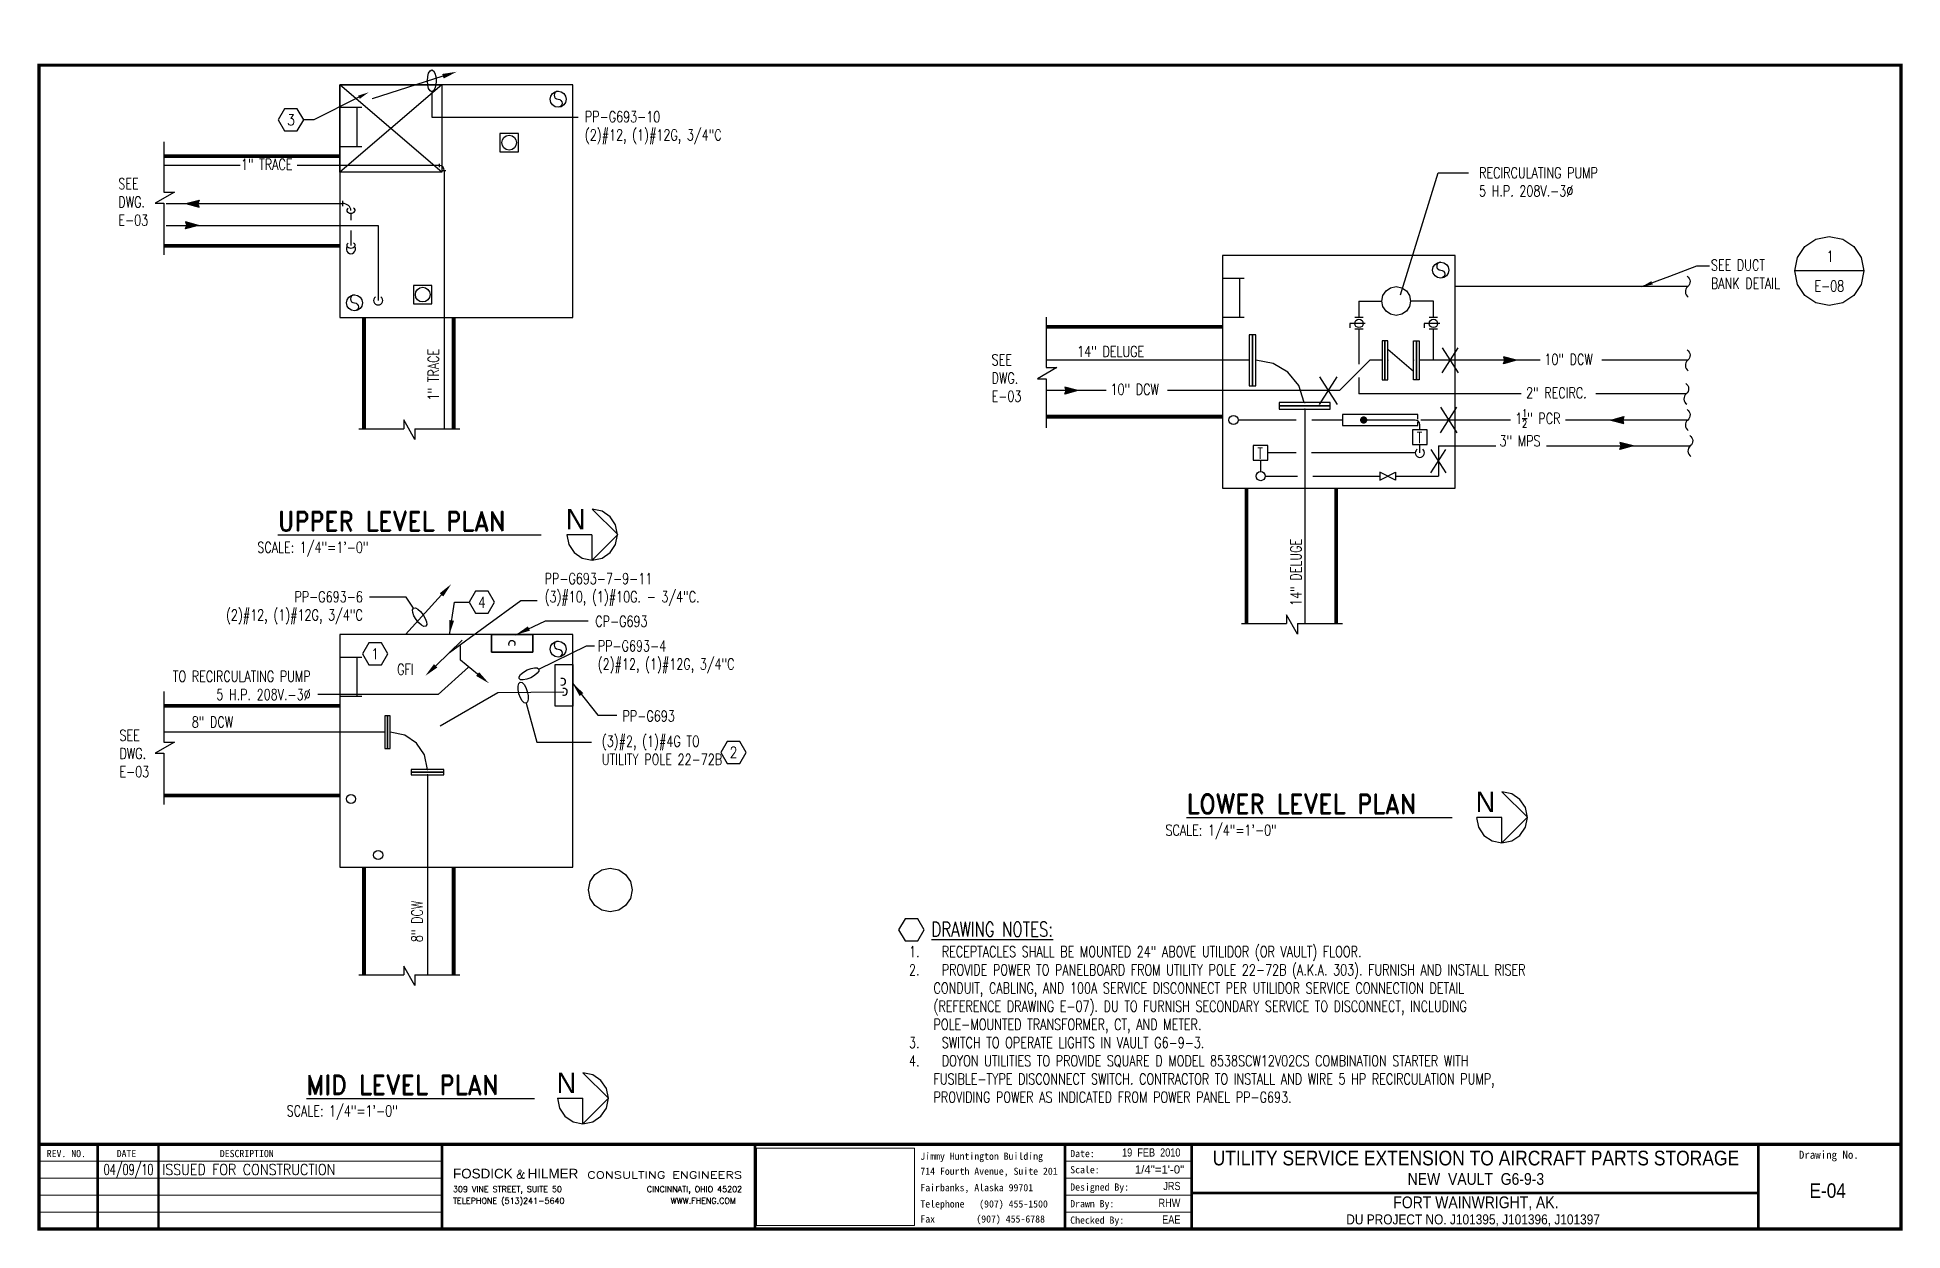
# Paper-space layout 'E-04' of a CAD drawing. Header units: inches. Extents: x 0.9 to 16.9, y 0.2 to 10.5.
# The model-space entities are those that its viewports show. They can reach past a viewport. Long polylines and large blocks are cut down to what shows.
import ezdxf
from ezdxf import colors
from ezdxf.entities.mleader import LeaderData, LeaderLine
from ezdxf.enums import TextEntityAlignment as Align
from ezdxf.math import Vec2, Vec3

# ---------------------------------------------------------------- set-up
doc = ezdxf.new("R2010")
doc.units = ezdxf.units.IN
doc.header["$LTSCALE"] = 48
doc.header["$MEASUREMENT"] = 0
doc.linetypes.add('DOY01.233700-H6-3-3 Vlt (After 95% submttl)$0$HWSS', pattern=[0.515625, 0.28125, -0.046875, 0.046875, -0.046875, 0.046875, -0.046875])
doc.layers.get('Defpoints').update_dxf_attribs({"color": 251})
for name, color, linetype in [('doy-tblock', 101, 'Continuous'), ('DOY01.233700-E-H6-3-3 Vlt (After 95% submttl)$0$E-LIGHTS AND POWER', 91, 'Continuous'), ('DOY01.233700-E-H6-3-3 Vlt (After 95% submttl)$0$E-LITE-IDEN', 41, 'Continuous'), ('DOY01.233700-E-H6-3-3 Vlt (After 95% submttl)$0$E-LITE-WIRE', 40, 'Continuous'), ('DOY01.233700-E-H6-3-3 Vlt (After 95% submttl)$0$E-POWER-IDEN', 71, 'Continuous'), ('DOY01.233700-E-H6-3-3 Vlt (After 95% submttl)$0$E-POWR-IDEN', 71, 'Continuous'), ('DOY01.233700-E-H6-3-3 Vlt (After 95% submttl)$0$E-POWR-PANL', 140, 'Continuous'), ('DOY01.233700-E-H6-3-3 Vlt (After 95% submttl)$0$E-POWR-WIRE', 80, 'Continuous'), ('DOY01.233700-E-H6-3-3 Vlt (After 95% submttl)$0$GENERAL NOTES', 41, 'Continuous'), ('DOY01.233700-H6-3-3 Vlt (After 95% submttl)$0$E-POWR', 253, 'Continuous'), ('DOY01.233700-H6-3-3 Vlt (After 95% submttl)$0$EXST-BLDG', 253, 'Continuous'), ('DOY01.233700-H6-3-3 Vlt (After 95% submttl)$0$EXST-PIPE', 253, 'Continuous'), ('DOY01.233700-H6-3-3 Vlt (After 95% submttl)$0$EXST-UTLD', 253, 'Continuous'), ('DOY01.233700-H6-3-3 Vlt (After 95% submttl)$0$MU-DCW-PIPE', 253, 'Continuous'), ('DOY01.233700-H6-3-3 Vlt (After 95% submttl)$0$MU-DELGE-PIPE', 253, 'Continuous'), ('DOY01.233700-H6-3-3 Vlt (After 95% submttl)$0$MU-DELGE-TEXT', 253, 'Continuous'), ('DOY01.233700-H6-3-3 Vlt (After 95% submttl)$0$MU-DELGE-VALV', 253, 'Continuous'), ('DOY01.233700-H6-3-3 Vlt (After 95% submttl)$0$MU-NEW-TEXT-DUCT BANK', 151, 'Continuous'), ('DOY01.233700-H6-3-3 Vlt (After 95% submttl)$0$MU-PCR-PIPE', 253, 'Continuous'), ('DOY01.233700-H6-3-3 Vlt (After 95% submttl)$0$MU-PCR-VALV', 253, 'Continuous'), ('DOY01.233700-H6-3-3 Vlt (After 95% submttl)$0$MU-STEM-PIPE', 253, 'Continuous'), ('DOY01.233700-H6-3-3 Vlt (After 95% submttl)$0$MU-STEM-VALV', 253, 'Continuous'), ('DOY01.233700-H6-3-3 Vlt (After 95% submttl)$0$MU-TRACE-PIPE', 253, 'DOY01.233700-H6-3-3 Vlt (After 95% submttl)$0$HWSS'), ('DOY01.233700-H6-3-3 Vlt (After 95% submttl)$0$MU-TRACE-VALV', 253, 'Continuous'), ('DOY01.233700-H6-3-3 Vlt (After 95% submttl)$0$new-vault', 253, 'Continuous'), ('DOY01.233700-H6-3-3 Vlt (After 95% submttl)$0$TITLES', 111, 'Continuous')]:
    doc.layers.add(name, color=color, linetype=linetype)
for name, color, linetype, lineweight in [('DOY01.233700-E-H6-3-3 Vlt (After 95% submttl)$0$E-LITE', 50, 'Continuous', 50), ('Doyon 11x17 TB$0$FH LOGO', 101, 'Continuous', 13), ('Doyon 11x17 TB$0$PS_BORDER', 101, 'Continuous', 13), ('FH-TBINFO', 51, 'Continuous', 13)]:
    doc.layers.add(name, color=color, linetype=linetype, lineweight=lineweight)
doc.layers.get('Defpoints').freeze()
doc.styles.add('DOY01.233700-E-H6-3-3 Vlt (After 95% submttl)$0$Note', font='romans.shx', dxfattribs={"width": 0.85})
doc.styles.add('DOY01.233700-E-H6-3-3 Vlt (After 95% submttl)$0$RomanS', font='romans.shx', dxfattribs={"width": 0.75})
doc.styles.add('DOY01.233700-H6-3-3 Vlt (After 95% submttl)$0$AU145S00', font='19', dxfattribs={"height": 12})
doc.styles.add('DOY01.233700-H6-3-3 Vlt (After 95% submttl)$0$ROMAND', font='romand.shx', dxfattribs={"width": 0.9})
doc.styles.add('DOY01.233700-H6-3-3 Vlt (After 95% submttl)$0$RomanS', font='romans.shx', dxfattribs={"width": 0.75})
doc.styles.add('Doyon 11x17 TB$0$DU', font='MSMINCHO.TTF', dxfattribs={"height": 0.28125})
doc.styles.add('Doyon 11x17 TB$0$FH', font='', dxfattribs={"width": 0.85})
doc.styles.add('Doyon 11x17 TB$0$FH_LOGO_ROMAND', font='ROMAND.SHX')
doc.styles.add('Doyon 11x17 TB$0$FH_LOGO_ROMANS', font='ROMANS.SHX', dxfattribs={"width": 0.85})
doc.styles.add('Doyon 11x17 TB$0$FH_LOGO_ROMANT', font='ROMANT')
doc.styles.add('PRB1', font='ARIAL.TTF')
doc.styles.add('PRT1', font='ARIAL.TTF')
doc.styles.add('RomanS', font='romans.shx', dxfattribs={"width": 0.85})
doc.styles.get("Standard").update_dxf_attribs({"font": 'romans.shx', "width": 0.85})
doc.styles.get('Doyon 11x17 TB$0$FH').set_extended_font_data('CG Omega')
doc.dimstyles.new('DOY01.233700-E-H6-3-3 Vlt (After 95% submttl)$0$FH_Arrow_Leader', dxfattribs={"dimscale": 96, "dimtxt": 0.09375, "dimasz": 0.125, "dimexe": 0.0625, "dimexo": 0.0625, "dimgap": 0.09, "dimtad": 0, "dimtih": 1, "dimtoh": 1, "dimdec": 4, "dimzin": 0, "dimdsep": 46, "dimlunit": 4, "dimtxsty": 'DOY01.233700-E-H6-3-3 Vlt (After 95% submttl)$0$RomanS', "dimcen": 0.09, "dimadec": 0, "dimazin": 0, "dimtfac": 1, "dimtdec": 4, "dimtofl": 0, "dimtmove": 0, "dimatfit": 3, "dimfxl": 1, "dimtolj": 1, "dimtzin": 0, "dimarcsym": 0})
doc.dimstyles.new('DOY01.233700-E-H6-3-3 Vlt (After 95% submttl)$0$FH_Ellipse_Leader', dxfattribs={"dimscale": 96, "dimtxt": 0.09375, "dimasz": 0.06, "dimexe": 0.1875, "dimexo": 0.0625, "dimgap": 0.0625, "dimtad": 1, "dimtoh": 1, "dimdec": 4, "dimlfac": 96, "dimrnd": 0.03125, "dimzin": 0, "dimdsep": 46, "dimlunit": 4, "dimtxsty": 'DOY01.233700-E-H6-3-3 Vlt (After 95% submttl)$0$RomanS', "dimcen": 0.09375, "dimclrd": 256, "dimclre": 256, "dimclrt": 256, "dimadec": 0, "dimazin": 0, "dimtfac": 1, "dimtdec": 4, "dimtofl": 0, "dimtmove": 0, "dimatfit": 3, "dimldrblk": 'DOY01.233700-E-H6-3-3 Vlt (After 95% submttl)$0$ELL', "dimfxl": 0.1875, "dimtolj": 1, "dimtzin": 0, "dimarcsym": 0})
doc.dimstyles.new('DOY01.233700-E-H6-3-3 Vlt (After 95% submttl)$0$Standard', dxfattribs={"dimtxt": 0.09375, "dimasz": 0.09375, "dimexe": 0.0625, "dimexo": 0.0625, "dimgap": 0.03125, "dimtad": 1, "dimdec": 8, "dimzin": 0, "dimdsep": 46, "dimlunit": 4, "dimtxsty": 'DOY01.233700-E-H6-3-3 Vlt (After 95% submttl)$0$RomanS', "dimcen": 0.09, "dimclrd": 254, "dimclre": 254, "dimclrt": 256, "dimadec": 0, "dimazin": 0, "dimtfac": 1, "dimtdec": 8, "dimtofl": 0, "dimtmove": 0, "dimatfit": 3, "dimfxl": 1, "dimtolj": 1, "dimtzin": 0, "dimlwd": -1, "dimlwe": -1, "dimarcsym": 0})
doc.dimstyles.new('DOY01.233700-H6-3-3 Vlt (After 95% submttl)$0$Standard', dxfattribs={"dimtxt": 0.09375, "dimasz": 0.09375, "dimexe": 0.0625, "dimexo": 0.0625, "dimgap": 0.03125, "dimtad": 1, "dimdec": 8, "dimzin": 0, "dimdsep": 46, "dimlunit": 4, "dimtxsty": 'DOY01.233700-H6-3-3 Vlt (After 95% submttl)$0$RomanS', "dimcen": 0.09, "dimclrd": 254, "dimclre": 254, "dimclrt": 256, "dimadec": 0, "dimazin": 0, "dimtfac": 1, "dimtdec": 8, "dimtofl": 0, "dimtmove": 0, "dimatfit": 3, "dimfxl": 1, "dimtolj": 1, "dimtzin": 0, "dimlwd": -1, "dimlwe": -1, "dimarcsym": 0})
picture_1 = doc.add_image_def('image1.png', size_in_pixel=(184, 90))

# ---------------------------------------------------------------- blocks, each defined once
blk = doc.blocks.new('Doyon 11x17 TB')
at = {"layer": 'Doyon 11x17 TB$0$PS_BORDER'}
for p, q in [((0.92, 0.791), (4.383, 0.791)), ((0.92, 0.645), (4.383, 0.645)), ((9.738, 0.791), (10.826, 0.791)), ((9.738, 0.645), (10.826, 0.645)), ((0.92, 0.5), (4.383, 0.5)), ((9.738, 0.5), (10.826, 0.5)), ((0.92, 0.354), (4.383, 0.354)), ((9.738, 0.354), (10.826, 0.354))]:
    blk.add_line(p, q, dxfattribs=at)
at = {"layer": 'Doyon 11x17 TB$0$PS_BORDER', "const_width": 0.0281}
blk.add_lwpolyline([(0.92, 0.209), (16.922, 0.209), (16.922, 10.211), (0.92, 10.211), (0.92, 10.207)], close=True, dxfattribs=at)
at = {"layer": 'Doyon 11x17 TB$0$PS_BORDER'}
for points, const_width in [([(16.922, 0.936), (0.92, 0.936)], 0.0281), ([(1.424, 0.936), (1.424, 0.209)], 0.0225), ([(1.947, 0.936), (1.947, 0.209)], 0.0225), ([(4.383, 0.936), (4.383, 0.209)], 0.0225), ([(7.074, 0.936), (7.074, 0.209)], 0.0225), ([(9.738, 0.936), (9.738, 0.209)], 0.0225), ([(10.826, 0.936), (10.826, 0.209)], 0.0225), ([(15.694, 0.936), (15.694, 0.209)], 0.0225), ([(10.826, 0.52), (15.694, 0.52)], 0.0225)]:
    blk.add_lwpolyline(points, dxfattribs=dict(at, const_width=const_width))
at = {"layer": 'Doyon 11x17 TB$0$FH LOGO', "color": 7, "style": 'Doyon 11x17 TB$0$FH', "width": 1.038891}
blk.add_text('FOSDICK    HILMER', height=0.08333, rotation=360, dxfattribs=at).set_placement((4.478, 0.644), (5.555, 0.644), align=Align.FIT)
at = {"layer": 'Doyon 11x17 TB$0$FH LOGO', "color": 12, "style": 'Doyon 11x17 TB$0$FH_LOGO_ROMANT', "width": 0.95}
blk.add_text('&', height=0.0747, dxfattribs=at).set_placement((5.06, 0.644), align=Align.CENTER)
at = {"layer": 'Doyon 11x17 TB$0$FH LOGO', "color": 253, "style": 'Doyon 11x17 TB$0$FH_LOGO_ROMAND', "width": 1.255542}
blk.add_text('CONSULTING ENGINEERS', height=0.05833, rotation=0.0009, dxfattribs=at).set_placement((5.631, 0.644), (6.963, 0.644), align=Align.FIT)
at = {"layer": 'Doyon 11x17 TB$0$FH LOGO', "style": 'Doyon 11x17 TB$0$FH_LOGO_ROMANS'}
for s, p in [('TELEPHONE (513)241-5640', (4.478, 0.427)), ('309 VINE STREET, SUITE 50', (4.478, 0.527)), ('WWW.FHENG.COM', (6.349, 0.427))]:
    blk.add_text(s, height=0.05, dxfattribs=at).set_placement(p)
blk.add_text('CINCINNATI, OHIO 45202', height=0.05, dxfattribs=at).set_placement((6.962, 0.527), align=Align.RIGHT)
at = {"layer": 'Doyon 11x17 TB$0$PS_BORDER', "style": 'Doyon 11x17 TB$0$DU'}
for s, height, p in [('REV. NO.', 0.0619, (0.987, 0.827)), ('DATE', 0.0619, (1.588, 0.827)), ('DESCRIPTION', 0.06195, (2.474, 0.827)), ('Jimmy Huntington Building', 0.06195, (8.494, 0.804)), ('Date:', 0.0619, (9.782, 0.827)), ('714 Fourth Avenue, Suite 201', 0.06195, (8.494, 0.675)), ('Scale:', 0.0619, (9.782, 0.688)), ('Fairbanks, Alaska 99701', 0.06195, (8.494, 0.534)), ('Designed By:', 0.06195, (9.782, 0.539)), ('Telephone   (907) 455-1500', 0.06195, (8.494, 0.394)), ('Fax', 0.0619, (8.494, 0.265)), ('(907) 455-6788', 0.06195, (8.975, 0.265)), ('Drawn By:', 0.0619, (9.782, 0.396)), ('Checked By:', 0.06195, (9.782, 0.255))]:
    blk.add_text(s, height=height, dxfattribs=at).set_placement(p)
blk.add_text('Drawing No.', height=0.06883, dxfattribs=at).set_placement((16.301, 0.813), align=Align.CENTER)
at = {"layer": 'Doyon 11x17 TB$0$PS_BORDER'}
image = blk.add_image(picture_1, insert=(7.087, 0.24), size_in_units=(1.356, 0.663), dxfattribs=at)
image.dxf.flags = 7
blk = doc.blocks.new('11x17 tb info_REV')
at = {"layer": 'FH-TBINFO', "style": 'PRB1', "width": 0.8}
for tag, p in [('DATE', (10.729, 0.832)), ('DESIGNED', (10.73, 0.544)), ('CHECKED', (10.729, 0.256)), ('BY', (10.728, 0.399))]:
    blk.add_attdef(tag, text='', height=0.0702, dxfattribs=at).set_placement(p, align=Align.RIGHT)
at = {"layer": 'FH-TBINFO', "width": 0.85}
for tag, height, style, p in [('TITLE1', 0.126, 'PRT1', (13.268, 0.756)), ('REV1NO', 0.0938, 'RomanS', (1.176, 0.674)), ('REV1DATE', 0.0938, 'RomanS', (1.69, 0.674)), ('TITLE2', 0.101, 'PRT1', (13.268, 0.589)), ('REV2NO', 0.0938, 'RomanS', (1.176, 0.528)), ('REV2DATE', 0.0938, 'RomanS', (1.69, 0.528)), ('TITLE3', 0.101, 'PRT1', (13.268, 0.388)), ('DWGNO', 0.125, 'PRT1', (16.291, 0.477)), ('REV3NO', 0.0938, 'RomanS', (1.176, 0.383)), ('REV4NO', 0.0938, 'RomanS', (1.176, 0.237)), ('REV3DATE', 0.0938, 'RomanS', (1.69, 0.383)), ('REV4DATE', 0.0938, 'RomanS', (1.69, 0.237)), ('TITLE4', 0.086, 'PRT1', (13.244, 0.249))]:
    blk.add_attdef(tag, text='', height=height, dxfattribs=dict(at, style=style)).set_placement(p, align=Align.CENTER)
at = {"layer": 'FH-TBINFO', "style": 'RomanS', "width": 0.85}
for tag, p in [('REV1DESC', (1.978, 0.674)), ('REV2DESC', (1.978, 0.528)), ('REV3DESC', (1.978, 0.383)), ('REV4DESC', (1.978, 0.237))]:
    blk.add_attdef(tag, p, '', height=0.0938, dxfattribs=at)
at = {"layer": 'FH-TBINFO', "style": 'PRB1'}
blk.add_attdef('DWGSCALE', text='', height=0.0702, dxfattribs=at).set_placement((10.761, 0.686), align=Align.RIGHT)
blk = doc.blocks.new('DOY01.233700-E-H6-3-3 Vlt (After 95% submttl)$0$A$C7CD956E1')
at = {"layer": 'DOY01.233700-E-H6-3-3 Vlt (After 95% submttl)$0$E-LIGHTS AND POWER'}
blk.add_lwpolyline([(2.53, -2.53), (2.53, 2.53), (-2.53, 2.53), (-2.53, -2.53)], close=True, dxfattribs=at)
blk.add_circle((0, 0), 2.03, dxfattribs=at)
blk = doc.blocks.new('DOY01.233700-E-H6-3-3 Vlt (After 95% submttl)$0$ELL')
blk.add_ellipse((0, 0), major_axis=(-1, 0), ratio=0.397545)
blk = doc.blocks.new('DOY01.233700-E-H6-3-3 Vlt (After 95% submttl)$0$Anno_Hexagon_na')
at = {"color": 0, "linetype": 'ByBlock', "lineweight": -2}
blk.add_lwpolyline([(1.17, 0), (0.58, 1.01), (-0.58, 1.01), (-1.17, 0), (-0.58, -1.01), (0.58, -1.01)], close=True, dxfattribs=at)
at = {"color": 0, "linetype": 'ByBlock', "lineweight": -2, "style": 'DOY01.233700-E-H6-3-3 Vlt (After 95% submttl)$0$Note', "width": 0.85}
blk.add_attdef('ID', text='', height=1, dxfattribs=at).set_placement((0, 0), align=Align.MIDDLE)
blk = doc.blocks.new('DOY01.233700-E-H6-3-3 Vlt (After 95% submttl)$0$Anno_Hexagon')
at = {"color": 0, "linetype": 'ByBlock', "lineweight": -2}
blk.add_lwpolyline([(1.17, 0), (0.58, 1.01), (-0.58, 1.01), (-1.17, 0), (-0.58, -1.01), (0.58, -1.01)], close=True, dxfattribs=at)
at = {"color": 0, "linetype": 'ByBlock', "lineweight": -2, "style": 'DOY01.233700-E-H6-3-3 Vlt (After 95% submttl)$0$Note', "width": 0.85}
blk.add_attdef('ID', text='', height=1, dxfattribs=at).set_placement((0, 0), align=Align.MIDDLE)
blk = doc.blocks.new('DOY01.233700-H6-3-3 Vlt (After 95% submttl)$0$14blndflg')
blk.add_lwpolyline([(1.375, 10.5), (0, 10.5), (0, -10.5), (1.375, -10.5)], close=True)
at = {"color": 252}
for p in [(0, 0), (1.375, 0)]:
    blk.add_point(p, dxfattribs=at)
blk = doc.blocks.new('DOY01.233700-H6-3-3 Vlt (After 95% submttl)$0$8blndflg')
blk.add_lwpolyline([(1.125, 6.75), (0, 6.75), (0, -6.75), (1.125, -6.75)], close=True)
at = {"color": 252}
for p in [(0, 0), (1.125, 0)]:
    blk.add_point(p, dxfattribs=at)
blk = doc.blocks.new('DOY01.233700-H6-3-3 Vlt (After 95% submttl)$0$FLOWAR')
for p, q in [((0, 0), (5.41, 1.44, 35.76)), ((0, 0), (5.41, -1.44, 35.76)), ((5.41, 1.44, 35.76), (4.88, -0.03, 35.76)), ((5.41, -1.44, 35.76), (4.88, 0.03, 35.76))]:
    blk.add_line(p, q)
for points in [[(0, 0), (5.41, 1.44), (4.89, 0), (5.41, 1.44)], [(0, 0), (5.41, -1.44), (4.89, 0), (5.41, -1.44)]]:
    blk.add_solid(points)
blk = doc.blocks.new('DOY01.233700-H6-3-3 Vlt (After 95% submttl)$0$10blndflg')
blk.add_lwpolyline([(0, -8), (1.1875, -8), (1.1875, 8), (0, 8)], close=True)
at = {"color": 252}
blk.add_point((0, 0), dxfattribs=at)
blk = doc.blocks.new('DOY01.233700-H6-3-3 Vlt (After 95% submttl)')
at = {"color": 253}
for p, q in [((3136.20404422, -6.94625789), (3132.6983701, -6.94625789)), ((3166.89916274, -6.94625789), (3163.39348862, -6.94625789)), ((3137.0512753, -9.3299438), (3130.60466551, -9.3299438)), ((3130.60466551, -9.3299438), (3130.60466551, -11.11453719)), ((3136.20404422, -11.7136297), (3132.6983701, -11.7136297)), ((3167.74639381, -9.3299438), (3161.29978403, -9.3299438)), ((3161.29978403, -9.3299438), (3161.29978403, -11.11453719)), ((3166.89916274, -11.7136297), (3163.39348862, -11.7136297))]:
    blk.add_line(p, q, dxfattribs=at)
for centre in [(3134.45120716, -9.3299438), (3165.14632568, -9.3299438)]:
    blk.add_circle(centre, 1.75283706, dxfattribs=at)
at = {"layer": 'DOY01.233700-H6-3-3 Vlt (After 95% submttl)$0$E-POWR'}
blk.add_lwpolyline([(2793.66493534, -144.90763824), (2793.66493534, -137.66257198), (2776.60106924, -137.66257198), (2776.60106924, -144.90763824)], close=True, dxfattribs=at)
at = {"layer": 'DOY01.233700-H6-3-3 Vlt (After 95% submttl)$0$EXST-BLDG'}
for points in [[(2641.50659765, 65.60447762), (2641.50659765, 44.76698157), (2645.90018693, 44.76698157), (2637.83122006, 40.22573852), (2641.50659765, 40.22573852), (2641.50659765, 18.97177873)], [(3005.47157138, -6.74790305), (3005.47157138, -27.5853991), (3009.86516066, -27.5853991), (3001.79619379, -32.12664215), (3005.47157138, -32.12664215), (3005.47157138, -52.42966456)], [(2641.50659765, -161.17559739), (2641.50659765, -182.01309345), (2645.90018693, -182.01309345), (2637.83122006, -186.5543365), (2641.50659765, -186.5543365), (2641.50659765, -207.80829629)]]:
    blk.add_lwpolyline(points, dxfattribs=at)
at = {"layer": 'DOY01.233700-H6-3-3 Vlt (After 95% submttl)$0$EXST-PIPE'}
for p, q in [((2755.11859659, 55.78156554), (2641.45479088, 55.78156554)), ((2755.11859659, 55.12406554), (2755.11859659, 56.43906554)), ((2756.46109659, 53.78156554), (2757.77609659, 53.78156554)), ((2757.11859659, 53.78156554), (2757.11859659, -52.77858994)), ((3089.18546813, -24.54794495), (3005.49031568, -24.54794495)), ((3112.06046813, -44.67294495), (3112.06046813, -133.15324069)), ((2732.57953409, -177.91257198), (2641.45479088, -177.91257198)), ((2750.20453409, -195.53757198), (2750.20453409, -278.08993473))]:
    blk.add_line(p, q, dxfattribs=at)
for centre, radius, start in [((2755.11859659, 53.78156554), 2, 0), ((3091.93546813, -44.67294495), 20.125, 7.8538087212), ((2734.82953409, -193.28757198), 15.375, 0)]:
    blk.add_arc(centre, radius, start, 90, dxfattribs=at)
at = {"layer": 'DOY01.233700-H6-3-3 Vlt (After 95% submttl)$0$EXST-UTLD'}
for p, q in [((2714.10924224, 60.11750304), (2641.45479088, 60.11750304)), ((2714.10924224, 59.91750304), (2641.45479088, 59.91750304)), ((2714.10924224, 59.71750304), (2641.45479088, 59.71750304)), ((2714.10924224, 59.51750304), (2641.45479088, 59.51750304)), ((2714.10924224, 59.31750304), (2641.45479088, 59.31750304)), ((2714.10924224, 59.11750304), (2641.45479088, 59.11750304)), ((2714.10924224, 23.11750304), (2641.45479088, 23.11750304)), ((2714.10924224, 22.91750304), (2641.45479088, 22.91750304)), ((2714.10924224, 22.71750304), (2641.45479088, 22.71750304)), ((2714.10924224, 22.51750304), (2641.45479088, 22.51750304)), ((2714.10924224, 22.31750304), (2641.45479088, 22.31750304)), ((2714.10924224, 22.11750304), (2641.45479088, 22.11750304)), ((2723.45453409, -6.88249696), (2723.45453409, -52.77858994)), ((2723.65453409, -6.88249696), (2723.65453409, -52.77858994)), ((2723.85453409, -6.88249696), (2723.85453409, -52.77858994)), ((2724.05453409, -6.88249696), (2724.05453409, -52.77858994)), ((2724.25453409, -6.88249696), (2724.25453409, -52.77858994)), ((2724.45453409, -6.88249696), (2724.45453409, -52.77858994)), ((2760.45453409, -6.88249696), (2760.45453409, -52.77858994)), ((2760.65453409, -6.88249696), (2760.65453409, -52.77858994)), ((2760.85453409, -6.88249696), (2760.85453409, -52.77858994)), ((2761.05453409, -6.88249696), (2761.05453409, -52.77858994)), ((2761.25453409, -6.88249696), (2761.25453409, -52.77858994)), ((2761.45453409, -6.88249696), (2761.45453409, -52.77858994)), ((3078.14476703, -10.35034739), (3005.49031568, -10.35034739)), ((3078.14476703, -10.55034739), (3005.49031568, -10.55034739)), ((3078.14476703, -10.75034739), (3005.49031568, -10.75034739)), ((3078.14476703, -10.95034739), (3005.49031568, -10.95034739)), ((3078.14476703, -11.15034739), (3005.49031568, -11.15034739)), ((3078.14476703, -11.35034739), (3005.49031568, -11.35034739)), ((3078.14476703, -47.35034739), (3005.49031568, -47.35034739)), ((3078.14476703, -47.55034739), (3005.49031568, -47.55034739)), ((3078.14476703, -47.75034739), (3005.49031568, -47.75034739)), ((3078.14476703, -47.95034739), (3005.49031568, -47.95034739)), ((3078.14476703, -48.15034739), (3005.49031568, -48.15034739)), ((3078.14476703, -48.35034739), (3005.49031568, -48.35034739)), ((3087.49005889, -77.35034739), (3087.49005889, -133.15324069)), ((3087.69005889, -77.35034739), (3087.69005889, -133.15324069)), ((3087.89005889, -77.35034739), (3087.89005889, -133.15324069)), ((3088.09005889, -77.35034739), (3088.09005889, -133.15324069)), ((3088.29005889, -77.35034739), (3088.29005889, -133.15324069)), ((3088.49005889, -77.35034739), (3088.49005889, -133.15324069)), ((3124.49005889, -77.35034739), (3124.49005889, -133.15324069)), ((3124.69005889, -77.35034739), (3124.69005889, -133.15324069)), ((3124.89005889, -77.35034739), (3124.89005889, -133.15324069)), ((3125.09005889, -77.35034739), (3125.09005889, -133.15324069)), ((3125.29005889, -77.35034739), (3125.29005889, -133.15324069)), ((3125.49005889, -77.35034739), (3125.49005889, -133.15324069)), ((2714.10924224, -166.66257198), (2641.45479088, -166.66257198)), ((2714.10924224, -166.86257198), (2641.45479088, -166.86257198)), ((2714.10924224, -167.06257198), (2641.45479088, -167.06257198)), ((2714.10924224, -167.26257198), (2641.45479088, -167.26257198)), ((2714.10924224, -167.46257198), (2641.45479088, -167.46257198)), ((2714.10924224, -167.66257198), (2641.45479088, -167.66257198)), ((2714.10924224, -203.66257198), (2641.45479088, -203.66257198)), ((2714.10924224, -203.86257198), (2641.45479088, -203.86257198)), ((2714.10924224, -204.06257198), (2641.45479088, -204.06257198)), ((2714.10924224, -204.26257198), (2641.45479088, -204.26257198)), ((2714.10924224, -204.46257198), (2641.45479088, -204.46257198)), ((2714.10924224, -204.66257198), (2641.45479088, -204.66257198)), ((2723.45453409, -233.66257198), (2723.45453409, -278.08993473)), ((2723.65453409, -233.66257198), (2723.65453409, -278.08993473)), ((2723.85453409, -233.66257198), (2723.85453409, -278.08993473)), ((2724.05453409, -233.66257198), (2724.05453409, -278.08993473)), ((2724.25453409, -233.66257198), (2724.25453409, -278.08993473)), ((2724.45453409, -233.66257198), (2724.45453409, -278.08993473)), ((2760.45453409, -233.66257198), (2760.45453409, -278.08993473)), ((2760.65453409, -233.66257198), (2760.65453409, -278.08993473)), ((2760.85453409, -233.66257198), (2760.85453409, -278.08993473)), ((2761.05453409, -233.66257198), (2761.05453409, -278.08993473)), ((2761.25453409, -233.66257198), (2761.25453409, -278.08993473)), ((2761.45453409, -233.66257198), (2761.45453409, -278.08993473))]:
    blk.add_line(p, q, dxfattribs=at)
for points in [[(2641.45479088, 39.1669931), (2641.45479088, 19.99286114)], [(2721.97011536, -52.77858994), (2740.50402415, -52.77858994)], [(2745.0452672, -52.77858994), (2745.0452672, -57.17217922), (2740.50402415, -49.10321235), (2740.50402415, -52.77858994)], [(2745.0452672, -52.77858994), (2763.579176, -52.77858994)], [(3109.080792, -133.15324069), (3109.080792, -137.54682997), (3104.53954895, -129.4778631), (3104.53954895, -133.15324069)], [(3086.00564015, -133.15324069), (3104.53954895, -133.15324069)], [(3109.080792, -133.15324069), (3127.61470079, -133.15324069)], [(2745.0452672, -278.08993473), (2745.0452672, -282.483524), (2740.50402415, -274.41455713), (2740.50402415, -278.08993473)], [(2721.97011536, -278.08993473), (2740.50402415, -278.08993473)], [(2745.0452672, -278.08993473), (2763.579176, -278.08993473)]]:
    blk.add_lwpolyline(points, dxfattribs=at)
at = {"layer": 'DOY01.233700-H6-3-3 Vlt (After 95% submttl)$0$MU-DCW-PIPE'}
for p, q in [((3134.45120716, -0.09632891), (3143.87542656, -0.09632891)), ((3134.45120716, -0.09632891), (3134.45120716, -6.94625789)), ((3165.14632568, -0.09632891), (3155.72210627, -0.09632891)), ((3165.14632568, -6.94625789), (3165.14632568, -0.09632891)), ((3134.45120716, -11.7136297), (3134.45120716, -26.18674833)), ((3165.14632568, -24.54794495), (3165.14632568, -11.7136297)), ((3134.45120716, -31.68508175), (3134.45120716, -38.37606995)), ((3201.34021096, -38.37606995), (3134.45120716, -38.37606995)), ((3269.4367319, -38.37606995), (3232.16025813, -38.37606995))]:
    blk.add_line(p, q, dxfattribs=at)
blk.add_lwpolyline([(3269.22472746, -34.06878422, -0.5), (3269.4367319, -38.37606995, 0.5), (3269.64873635, -42.68335568)], format="xyb", dxfattribs=at)
for centre, radius in [((3149.79876642, -0.09632891), 5.92333985), ((2825.60232212, -243.04030772), 9)]:
    blk.add_circle(centre, radius, dxfattribs=at)
at = {"layer": 'DOY01.233700-H6-3-3 Vlt (After 95% submttl)$0$MU-DELGE-PIPE'}
for p, q in [((3270.03055792, 5.83617891), (3174.14476703, 5.83617891)), ((3138.94205539, -24.54794495), (3126.42234666, -37.06765368)), ((3143.94053819, -24.54794495), (3138.94205539, -24.54794495)), ((3209.2321352, -24.54794495), (3159.31553819, -24.54794495)), ((3270.03055792, -24.54794495), (3234.65244255, -24.54794495)), ((3030.16721824, -37.06765368), (3005.47157138, -37.06765368)), ((3126.42234666, -37.06765368), (3055.43290004, -37.06765368))]:
    blk.add_line(p, q, dxfattribs=at)
for points in [[(3269.81855347, 10.14346464, -0.5), (3270.03055792, 5.83617891, 0.5), (3270.24256236, 1.52889318)], [(3269.81855347, -20.24065922, -0.5), (3270.03055792, -24.54794495, 0.5), (3270.24256236, -28.85523068)]]:
    blk.add_lwpolyline(points, format="xyb", dxfattribs=at)
at = {"layer": 'DOY01.233700-H6-3-3 Vlt (After 95% submttl)$0$MU-DELGE-VALV'}
blk.add_line((3146.31553819, -19.89707421), (3156.94053819, -28.99547187), dxfattribs=at)
for points in [[(3168.8227427, -19.38476091), (3175.39268997, -29.711129)], [(3168.8227427, -29.711129), (3175.39268997, -19.38476091)], [(3118.17996325, -31.40460109), (3125.38597344, -42.73070627)], [(3118.17996325, -42.73070627), (3125.38597344, -31.40460109)]]:
    blk.add_lwpolyline(points, dxfattribs=at)
at = {"layer": 'DOY01.233700-H6-3-3 Vlt (After 95% submttl)$0$MU-NEW-TEXT-DUCT BANK'}
blk.add_line((3342.69755425, 12.29990622), (3314.1801322, 12.29990622), dxfattribs=at)
blk.add_circle((3328.43884322, 12.29990622), 14.25871103, dxfattribs=at)
at = {"layer": 'DOY01.233700-H6-3-3 Vlt (After 95% submttl)$0$MU-PCR-PIPE'}
for p, q in [((2642.41519689, 40.11750304), (2715.24172665, 40.11750304)), ((2718.64545342, 36.15348963), (2718.64545342, 33.30718201)), ((2718.64545342, 28.92782407), (2718.64545342, 22.86338335)), ((3108.48877192, -49.1768512), (3084.55597821, -49.1768512)), ((3127.65334583, -49.1768512), (3114.95196933, -49.1768512)), ((3270.03055792, -49.1768512), (3159.9524138, -49.1768512))]:
    blk.add_line(p, q, dxfattribs=at)
blk.add_lwpolyline([(3269.81855347, -44.86956547, -0.5), (3270.03055792, -49.1768512, 0.5), (3270.24256236, -53.48413693)], format="xyb", dxfattribs=at)
for points in [[(3158.65334583, -48.824852), (3158.65334583, -46.9268512), (3127.65334583, -46.9268512), (3127.65334583, -51.4268512), (3154.14532842, -51.4268512)], [(3154.14532842, -51.4268512), (3158.65334583, -51.4268512), (3158.65334583, -50.03866044)]]:
    blk.add_lwpolyline(points, dxfattribs=at)
at = {"layer": 'DOY01.233700-H6-3-3 Vlt (After 95% submttl)$0$MU-PCR-VALV'}
blk.add_line((2715.24172665, 39.01293506), (2715.24172665, 41.22207102), dxfattribs=at)
for points in [[(3168.09870901, -43.86176601), (3174.86194448, -54.4919364)], [(3168.09870901, -54.4919364), (3174.86194448, -43.86176601)]]:
    blk.add_lwpolyline(points, dxfattribs=at)
for centre in [(3082.68097821, -49.1768512), (2718.64545342, -205.48907579)]:
    blk.add_circle(centre, 1.875, dxfattribs=at)
blk.add_arc((2718.64545342, 21.29099923), 1.875, 145.7991284611, 34.2008715389, dxfattribs=at)
for centre, major_axis, ratio, start_param, end_param in [((2715.24172665, 37.27229167), (-3.40372677, 0), 0.8359106243, 3.1415926536, 4.7123889804), ((2718.64545342, 37.27229167), (1.75, 0), 0.6393154507, 2.2444862085, 7.1802917523), ((2718.64545342, 22.86338335), (1.75, 0), 0.6393154507, 2.2444862085, 7.1802917523)]:
    blk.add_ellipse(centre, major_axis=major_axis, ratio=ratio, start_param=start_param, end_param=end_param, dxfattribs=at)
at = {"layer": 'DOY01.233700-H6-3-3 Vlt (After 95% submttl)$0$MU-STEM-PIPE'}
for p, q in [((2642.41519689, 31.11750304), (2729.87671623, 31.11750304)), ((2729.87671623, 31.11750304), (2729.87671623, 0.13874642)), ((3167.21948429, -59.8643512), (3271.11783463, -59.8643512)), ((3167.21948429, -59.8643512), (3167.21948429, -72.32910401)), ((3095.78724102, -72.32910401), (3109.06406451, -72.32910401)), ((3115.34949178, -72.32910401), (3143.0851476, -72.32910401)), ((3146.18645281, -72.32910401), (3146.40915698, -72.32910401)), ((3149.51046219, -72.32910401), (3167.21948429, -72.32910401))]:
    blk.add_line(p, q, dxfattribs=at)
blk.add_lwpolyline([(3270.90583018, -55.55706547, -0.5), (3271.11783463, -59.8643512, 0.5), (3271.32983907, -64.17163693)], format="xyb", dxfattribs=at)
at = {"layer": 'DOY01.233700-H6-3-3 Vlt (After 95% submttl)$0$MU-STEM-VALV'}
for p, q in [((3093.91224102, -70.45410401), (3093.91224102, -65.73958105)), ((3108.60046986, -62.69907786), (3096.89579784, -62.69907786)), ((3157.68333015, -62.69907786), (3114.90684577, -62.69907786))]:
    blk.add_line(p, q, dxfattribs=at)
for points in [[(3156.51782697, -53.16079871), (3156.51782697, -59.24180508), (3162.59883333, -59.24180508), (3162.59883333, -53.16079871)], [(3090.81479147, -59.65857468), (3090.81479147, -65.73958105), (3096.89579784, -65.73958105), (3096.89579784, -59.65857468)], [(3143.0851476, -70.73882807), (3143.0851476, -74.03357739), (3149.51046219, -70.73882807), (3149.51046219, -74.03357739)]]:
    blk.add_lwpolyline(points, close=True, dxfattribs=at)
for points in [[(3164.13444541, -61.29381463), (3170.30452317, -70.99168457)], [(3164.13444541, -70.99168457), (3170.30452317, -61.29381463)]]:
    blk.add_lwpolyline(points, dxfattribs=at)
blk.add_lwpolyline([(3258.78130088, -59.8643512, 0, 0, 1), (3258.78130088, -64.81697963, 0, 0, 0), (3247.47290568, -64.81697963, 2, 0, 0), (3242.51754609, -64.81697963, 0, 0, 0)], format="xyseb", dxfattribs=at)
for centre in [(3093.91224102, -72.32910401), (2729.87671623, -228.6413286)]:
    blk.add_circle(centre, 1.875, dxfattribs=at)
blk.add_arc((2729.87671623, 0.13874642), 1.875, 128.2210877325, 51.7789122675, dxfattribs=at)
at = {"layer": 'DOY01.233700-H6-3-3 Vlt (After 95% submttl)$0$MU-TRACE-PIPE'}
for p, q in [((3157.55833015, -49.1768512), (3136.37482595, -49.1768512)), ((3159.55833015, -53.16079871), (3159.55833015, -51.1768512)), ((3159.55833015, -62.69907786), (3159.55833015, -59.24180508))]:
    blk.add_line(p, q, dxfattribs=at)
at = {"layer": 'DOY01.233700-H6-3-3 Vlt (After 95% submttl)$0$MU-TRACE-PIPE', "const_width": 1.5}
blk.add_lwpolyline([(3137.09927032, -48.98273692, 1), (3135.65038158, -49.37096549, 1)], format="xyb", close=True, dxfattribs=at)
at = {"layer": 'DOY01.233700-H6-3-3 Vlt (After 95% submttl)$0$MU-TRACE-PIPE'}
blk.add_arc((3157.55833015, -51.1768512), 2, 0, 90, dxfattribs=at)
at = {"layer": 'DOY01.233700-H6-3-3 Vlt (After 95% submttl)$0$MU-TRACE-VALV'}
blk.add_arc((3159.55833015, -62.69907786), 1.875, 129.6251003559, 50.3748996441, dxfattribs=at)
at = {"layer": 'DOY01.233700-H6-3-3 Vlt (After 95% submttl)$0$new-vault', "linetype": 'DOY01.233700-H6-3-3 Vlt (After 95% submttl)$0$HWSS'}
for p, q in [((2756.10924224, 53.11750304), (2714.10924224, 89.11750304)), ((2756.10924224, 89.11750304), (2714.10924224, 53.11750304))]:
    blk.add_line(p, q, dxfattribs=at)
at = {"layer": 'DOY01.233700-H6-3-3 Vlt (After 95% submttl)$0$new-vault'}
for p, q in [((2721.10924224, 79.66314073), (2721.10924224, 63.66314073)), ((3085.14476703, 9.1952903), (3085.14476703, -6.8047097)), ((2721.10924224, -147.11693429), (2721.10924224, -163.11693429))]:
    blk.add_line(p, q, dxfattribs=at)
for points in [[(2714.10924224, 89.11750304), (2714.10924224, -6.88249696), (2810.10924224, -6.88249696), (2810.10924224, 89.11750304)], [(3078.14476703, 18.64965261), (3078.14476703, -77.35034739), (3174.14476703, -77.35034739), (3174.14476703, 18.64965261)], [(2714.10924224, -137.66257198), (2714.10924224, -233.66257198), (2810.10924224, -233.66257198), (2810.10924224, -137.66257198)]]:
    blk.add_lwpolyline(points, close=True, dxfattribs=at)
at = {"layer": 'DOY01.233700-H6-3-3 Vlt (After 95% submttl)$0$new-vault', "linetype": 'DOY01.233700-H6-3-3 Vlt (After 95% submttl)$0$HWSS'}
blk.add_lwpolyline([(2756.10924224, 53.11750304), (2714.10924224, 53.11750304), (2714.10924224, 89.11750304), (2756.10924224, 89.11750304)], close=True, dxfattribs=at)
at = {"layer": 'DOY01.233700-H6-3-3 Vlt (After 95% submttl)$0$new-vault'}
for points in [[(2804.10924224, 86.43000304, 1), (2804.10924224, 83.11750304, -1), (2804.10924224, 79.80500304, -1)], [(3168.14476703, 15.96215261, 1), (3168.14476703, 12.64965261, -1), (3168.14476703, 9.33715261, -1)], [(2720.10924224, 2.43000304, 1), (2720.10924224, -0.88249696, -1), (2720.10924224, -4.19499696, -1)], [(2804.10924224, -140.35007198, 1), (2804.10924224, -143.66257198, -1), (2804.10924224, -146.97507198, -1)]]:
    blk.add_lwpolyline(points, format="xyb", dxfattribs=at)
for points in [[(2723.10924224, 79.66314073), (2714.10924224, 79.66314073)], [(2714.10924224, 63.66314073), (2723.10924224, 63.66314073)], [(3087.14476703, 9.1952903), (3078.14476703, 9.1952903)], [(3078.14476703, -6.8047097), (3087.14476703, -6.8047097)], [(2723.10924224, -147.11693429), (2714.10924224, -147.11693429)], [(2714.10924224, -163.11693429), (2723.10924224, -163.11693429)]]:
    blk.add_lwpolyline(points, dxfattribs=at)
for centre in [(2804.10924224, 83.11750304), (3168.14476703, 12.64965261), (2720.10924224, -0.88249696), (2804.10924224, -143.66257198)]:
    blk.add_circle(centre, 3.3125, dxfattribs=at)
at = {"layer": 'DOY01.233700-H6-3-3 Vlt (After 95% submttl)$0$TITLES'}
for p, q in [((2818.14937623, -85.9826067), (2828.74613568, -96.41237988)), ((2818.14937623, -106.96186241), (2828.74613568, -96.41237988)), ((2818.14937623, -106.96186241), (2818.14937623, -96.47223456)), ((3193.41861953, -202.5891321), (3204.01537898, -213.01890527)), ((3193.41861953, -223.56838781), (3204.01537898, -213.01890527)), ((3193.41861953, -223.56838781), (3193.41861953, -213.07875995)), ((2814.33913597, -318.48043439), (2824.93589542, -328.91020756)), ((2814.33913597, -339.4596901), (2824.93589542, -328.91020756)), ((2814.33913597, -339.4596901), (2814.33913597, -328.97006225))]:
    blk.add_line(p, q, dxfattribs=at)
at = {"layer": 'DOY01.233700-H6-3-3 Vlt (After 95% submttl)$0$TITLES', "const_width": 0.6125}
for points in [[(2807.65974838, -96.47223456), (2818.14937623, -96.47223456)], [(3182.92899167, -213.07875995), (3193.41861953, -213.07875995)], [(2803.84950812, -328.97006225), (2814.33913597, -328.97006225)]]:
    blk.add_lwpolyline(points, dxfattribs=at)
at = {"layer": 'DOY01.233700-H6-3-3 Vlt (After 95% submttl)$0$TITLES'}
for centre in [(2818.14937623, -96.47223456), (3193.41861953, -213.07875995), (2814.33913597, -328.97006225)]:
    blk.add_arc(centre, 10.48962785, 180, 90, dxfattribs=at)
at = {"layer": 'DOY01.233700-H6-3-3 Vlt (After 95% submttl)$0$EXST-PIPE'}
for name, p in [('DOY01.233700-H6-3-3 Vlt (After 95% submttl)$0$14blndflg', (3089.18546813, -24.54794495)), ('DOY01.233700-H6-3-3 Vlt (After 95% submttl)$0$14blndflg', (3090.56046813, -24.54794495)), ('DOY01.233700-H6-3-3 Vlt (After 95% submttl)$0$8blndflg', (2732.57953409, -177.91257198)), ('DOY01.233700-H6-3-3 Vlt (After 95% submttl)$0$8blndflg', (2733.70453409, -177.91257198))]:
    blk.add_blockref(name, p, dxfattribs=at)
for name, p, rotation in [('DOY01.233700-H6-3-3 Vlt (After 95% submttl)$0$14blndflg', (3112.06046813, -41.92294495), 270), ('DOY01.233700-H6-3-3 Vlt (After 95% submttl)$0$14blndflg', (3112.06046813, -43.29794495), 270), ('DOY01.233700-H6-3-3 Vlt (After 95% submttl)$0$8blndflg', (2750.20453409, -194.41257198), 90), ('DOY01.233700-H6-3-3 Vlt (After 95% submttl)$0$8blndflg', (2750.20453409, -195.53757198), 90)]:
    blk.add_blockref(name, p, dxfattribs=dict(at, rotation=rotation))
at = {"layer": 'DOY01.233700-H6-3-3 Vlt (After 95% submttl)$0$MU-DELGE-VALV', "rotation": 180}
for name, p in [('DOY01.233700-H6-3-3 Vlt (After 95% submttl)$0$10blndflg', (3145.12803819, -24.54794495)), ('DOY01.233700-H6-3-3 Vlt (After 95% submttl)$0$10blndflg', (3146.31553819, -24.54794495)), ('DOY01.233700-H6-3-3 Vlt (After 95% submttl)$0$FLOWAR', (3199.443247, -24.54794495)), ('DOY01.233700-H6-3-3 Vlt (After 95% submttl)$0$FLOWAR', (3018.51264205, -37.06765368))]:
    blk.add_blockref(name, p, dxfattribs=at)
at = {"layer": 'DOY01.233700-H6-3-3 Vlt (After 95% submttl)$0$MU-DELGE-VALV', "xscale": -1, "rotation": 180}
for p in [(3156.94053819, -24.54794495), (3158.12803819, -24.54794495)]:
    blk.add_blockref('DOY01.233700-H6-3-3 Vlt (After 95% submttl)$0$10blndflg', p, dxfattribs=at)
at = {"layer": 'DOY01.233700-H6-3-3 Vlt (After 95% submttl)$0$MU-PCR-VALV'}
for p in [(2650.57583617, 40.11750304), (3238.33029705, -49.1768512)]:
    blk.add_blockref('DOY01.233700-H6-3-3 Vlt (After 95% submttl)$0$FLOWAR', p, dxfattribs=at)
at = {"layer": 'DOY01.233700-H6-3-3 Vlt (After 95% submttl)$0$MU-STEM-VALV', "rotation": 180}
for p in [(2655.79998694, 31.11750304), (3247.5045347, -59.8643512)]:
    blk.add_blockref('DOY01.233700-H6-3-3 Vlt (After 95% submttl)$0$FLOWAR', p, dxfattribs=at)
at = {"layer": 'DOY01.233700-H6-3-3 Vlt (After 95% submttl)$0$EXST-PIPE', "style": 'DOY01.233700-H6-3-3 Vlt (After 95% submttl)$0$RomanS', "width": 0.75}
blk.add_text('14" DELUGE', height=4.5, dxfattribs=at).set_placement((3018.20474606, -23.1579204))
blk.add_text('14" DELUGE', height=4.5, rotation=90, dxfattribs=at).set_placement((3110.67044357, -125.8563638))
at = {"layer": 'DOY01.233700-H6-3-3 Vlt (After 95% submttl)$0$EXST-PIPE', "insert": (2652.98450668, -171.47909851), "char_height": 4.5, "width": 31.1325970763, "attachment_point": 1, "style": 'DOY01.233700-H6-3-3 Vlt (After 95% submttl)$0$RomanS'}
blk.add_mtext('8" DCW', dxfattribs=at)
at = {"layer": 'DOY01.233700-H6-3-3 Vlt (After 95% submttl)$0$EXST-PIPE', "insert": (2743.6878188, -264.53019599), "char_height": 4.5, "width": 31.1325970763, "attachment_point": 1, "rotation": 90, "style": 'DOY01.233700-H6-3-3 Vlt (After 95% submttl)$0$RomanS'}
blk.add_mtext('8" DCW', dxfattribs=at)
at = {"layer": 'DOY01.233700-H6-3-3 Vlt (After 95% submttl)$0$MU-DCW-PIPE', "insert": (3203.37115441, -35.73505068), "char_height": 4.5, "width": 53.2308312479, "attachment_point": 1, "style": 'DOY01.233700-H6-3-3 Vlt (After 95% submttl)$0$RomanS'}
blk.add_mtext('\\A1;2" RECIRC.', dxfattribs=at)
at = {"layer": 'DOY01.233700-H6-3-3 Vlt (After 95% submttl)$0$MU-DELGE-TEXT', "char_height": 4.5, "width": 23.8880523877, "attachment_point": 1, "style": 'DOY01.233700-H6-3-3 Vlt (After 95% submttl)$0$RomanS'}
for insert in [(3210.92335927, -21.8818507), (3031.95433921, -34.26221152)]:
    blk.add_mtext('\\A1;10" DCW', dxfattribs=dict(at, insert=insert))
at = {"layer": 'DOY01.233700-H6-3-3 Vlt (After 95% submttl)$0$MU-NEW-TEXT-DUCT BANK', "style": 'DOY01.233700-H6-3-3 Vlt (After 95% submttl)$0$RomanS', "width": 0.75}
blk.add_text('1', height=4.5, dxfattribs=at).set_placement((3327.3246062, 16.13449705))
blk.add_text('E-08', height=4.5, dxfattribs=at).set_placement((3328.43884322, 3.82369666), align=Align.CENTER)
at = {"layer": 'DOY01.233700-H6-3-3 Vlt (After 95% submttl)$0$MU-NEW-TEXT-DUCT BANK', "insert": (3279.62298026, 16.97121714), "char_height": 4.5, "width": 44.4454918, "attachment_point": 1, "style": 'DOY01.233700-H6-3-3 Vlt (After 95% submttl)$0$RomanS'}
blk.add_mtext('SEE DUCT \\PBANK DETAIL', dxfattribs=at)
at = {"layer": 'DOY01.233700-H6-3-3 Vlt (After 95% submttl)$0$MU-STEM-VALV', "style": 'DOY01.233700-H6-3-3 Vlt (After 95% submttl)$0$RomanS', "width": 0.7}
for p in [(3092.6267288, -65.16974975), (3158.3297643, -58.67197378)]:
    blk.add_text('T', height=4.5, rotation=360, dxfattribs=at).set_placement(p)
at = {"layer": 'DOY01.233700-H6-3-3 Vlt (After 95% submttl)$0$TITLES', "style": 'DOY01.233700-H6-3-3 Vlt (After 95% submttl)$0$ROMAND', "width": 0.9}
for s, p in [('%%UUPPER LEVEL PLAN   ', (2742.84526628, -94.93046513)), ('%%ULOWER LEVEL PLAN   ', (3118.11450958, -211.53699052)), ('%%UMID LEVEL PLAN   ', (2747.30920179, -327.42829281))]:
    blk.add_text(s, height=8, dxfattribs=at).set_placement(p, align=Align.CENTER)
at = {"layer": 'DOY01.233700-H6-3-3 Vlt (After 95% submttl)$0$TITLES', "style": 'DOY01.233700-H6-3-3 Vlt (After 95% submttl)$0$AU145S00'}
for p in [(2807.29153315, -94.2628475), (3182.56077644, -210.86937289), (2803.48129289, -326.76067519)]:
    blk.add_text('N', height=8.4, dxfattribs=at).set_placement(p)
at = {"layer": 'DOY01.233700-H6-3-3 Vlt (After 95% submttl)$0$TITLES', "style": 'DOY01.233700-H6-3-3 Vlt (After 95% submttl)$0$RomanS', "width": 0.75}
for p in [(2680.0443273, -103.93571975), (3054.65545416, -220.62352344), (2692.1185794, -336.40793893)]:
    blk.add_text('SCALE: 1/4"=1\'-0"', height=4.5, dxfattribs=at).set_placement(p)
at = {"layer": 'DOY01.233700-H6-3-3 Vlt (After 95% submttl)$0$MU-NEW-TEXT-DUCT BANK'}
blk.add_leader([(3251.11721305, 5.83617891), (3262.60318718, 10.13027519), (3273.83074102, 14.36092352), (3278.99111345, 14.36092352)], dimstyle='DOY01.233700-H6-3-3 Vlt (After 95% submttl)$0$Standard', override={"dimscale": 48, "dimgap": 0.03125, "dimtad": 0, "dimclrd": 0}, dxfattribs=at)
for points, layer in [([(2673.00271841, 52.85633254), (2696.38664698, 52.85633254), (2696.38664698, 58.7759754), (2673.00271841, 58.7759754)], 'DOY01.233700-H6-3-3 Vlt (After 95% submttl)$0$EXST-PIPE'), ([(2756.04382959, -41.40667988), (2756.04382959, -18.02275131), (2750.12418674, -18.02275131), (2750.12418674, -41.40667988)], 'DOY01.233700-H6-3-3 Vlt (After 95% submttl)$0$EXST-PIPE'), ([(3196.99227454, -52.37825593), (3219.50309597, -52.37825593), (3219.50309597, -44.46575593), (3196.99227454, -44.46575593)], 'DOY01.233700-H6-3-3 Vlt (After 95% submttl)$0$MU-PCR-PIPE')]:
    blk.add_wipeout(points).dxf.layer = layer
at = {"layer": 'DOY01.233700-H6-3-3 Vlt (After 95% submttl)$0$EXST-PIPE', "insert": (2673.28396841, 58.4947254), "char_height": 4.5, "width": 32.5419381815, "attachment_point": 1, "style": 'DOY01.233700-H6-3-3 Vlt (After 95% submttl)$0$RomanS'}
blk.add_mtext('1" TRACE', dxfattribs=at)
at = {"layer": 'DOY01.233700-H6-3-3 Vlt (After 95% submttl)$0$EXST-PIPE', "insert": (2750.40543674, -41.12542988), "char_height": 4.5, "width": 32.5419381815, "attachment_point": 1, "rotation": 90, "style": 'DOY01.233700-H6-3-3 Vlt (After 95% submttl)$0$RomanS'}
blk.add_mtext('1" TRACE', dxfattribs=at)
at = {"layer": 'DOY01.233700-H6-3-3 Vlt (After 95% submttl)$0$MU-PCR-PIPE', "insert": (3208.21540278, -44.74700593), "char_height": 4.5, "width": 36.3733839417, "attachment_point": 2, "style": 'DOY01.233700-H6-3-3 Vlt (After 95% submttl)$0$RomanS'}
blk.add_mtext('\\A1;1{\\H0.7x;\\S1/2;}" PCR', dxfattribs=at)
blk.add_wipeout([(3190.89844092, -61.43059778), (3211.72342401, -61.43059778), (3211.72342401, -55.25284933), (3190.89844092, -55.25284933)]).dxf.layer = 'DOY01.233700-H6-3-3 Vlt (After 95% submttl)$0$MU-STEM-PIPE'
at = {"layer": 'DOY01.233700-H6-3-3 Vlt (After 95% submttl)$0$MU-STEM-PIPE', "insert": (3192.40639059, -55.53409933), "char_height": 4.5, "width": 56.0622492486, "attachment_point": 1, "style": 'DOY01.233700-H6-3-3 Vlt (After 95% submttl)$0$RomanS'}
blk.add_mtext('3" MPS', dxfattribs=at)
blk = doc.blocks.new('DOY01.233700-E-H6-3-3 Vlt (After 95% submttl)')
at = {"layer": 'DOY01.233700-E-H6-3-3 Vlt (After 95% submttl)$0$E-LITE-WIRE'}
for points in [[(2727.22, 83.57, 0, 0, 0.23714), (2748.28, 6.36, 0, 1.5, 0), (2748.28, 6.36, 0, 0, 0)], [(2783.92, 61.43, 0, 0, -0.19074), (2752.08, 2.56, 0, 1.5, 0), (2752.08, 2.56, 0, 0, 0)]]:
    blk.add_lwpolyline(points, format="xyseb", dxfattribs=at)
at = {"layer": 'DOY01.233700-E-H6-3-3 Vlt (After 95% submttl)$0$E-POWR-WIRE'}
blk.add_lwpolyline([(2805.8, -157.12, 0, 0, -0.437501), (2785.13, -141.62, 0, 0.15, 0), (2785.13, -141.62, 0, 0, 0)], format="xyseb", dxfattribs=at)
for centre, start, end in [((2785.04, -141.62), 337.69454, 202.30546), ((2805.8, -157.12), 247.69454, 112.30546), ((2806.49, -161.28), 243.00711, 107.61803)]:
    blk.add_arc(centre, 1.38, start, end, dxfattribs=at)
at = {"layer": 'DOY01.233700-E-H6-3-3 Vlt (After 95% submttl)$0$E-LITE', "xscale": 1.5, "yscale": 1.5, "zscale": 1.5}
for p in [(2783.92, 65.23), (2748.28, 2.56)]:
    blk.add_blockref('DOY01.233700-E-H6-3-3 Vlt (After 95% submttl)$0$A$C7CD956E1', p, dxfattribs=at)
at = {"layer": 'DOY01.233700-E-H6-3-3 Vlt (After 95% submttl)$0$E-POWR-IDEN', "xscale": 4.5, "yscale": 4.5, "zscale": 4.5}
for p, values in [((2728.63, -145.61), {'ID': '1'}), ((2876.46, -186.28), {'ID': '2'})]:
    blk.add_blockref('DOY01.233700-E-H6-3-3 Vlt (After 95% submttl)$0$Anno_Hexagon', p, dxfattribs=at).add_auto_attribs(values)
at = {"layer": 'DOY01.233700-E-H6-3-3 Vlt (After 95% submttl)$0$E-LITE-IDEN', "insert": (2815.14, 78.17), "char_height": 4.5, "attachment_point": 1, "style": 'DOY01.233700-E-H6-3-3 Vlt (After 95% submttl)$0$RomanS'}
blk.add_mtext('PP-G693-10\\P(2)#12, (1)#12G, 3/4"C', dxfattribs=at)
at = {"layer": 'DOY01.233700-E-H6-3-3 Vlt (After 95% submttl)$0$E-POWR-IDEN', "char_height": 4.5, "style": 'DOY01.233700-E-H6-3-3 Vlt (After 95% submttl)$0$RomanS'}
for s, insert, attachment_point in [('PP-G693-6\\P(2)#12, (1)#12G, 3/4"C', (2723.53, -119.85), 3), ('CP-G693', (2819.43, -129.95), 1), ('PP-G693-4\\P(2)#12, (1)#12G, 3/4"C', (2820.46, -140.11), 1), ('GFI', (2737.72, -149.81), 1), ('PP-G693', (2830.68, -169.03), 1)]:
    blk.add_mtext(s, dxfattribs=dict(at, insert=insert, attachment_point=attachment_point))
at = {"layer": 'DOY01.233700-E-H6-3-3 Vlt (After 95% submttl)$0$E-LITE-IDEN'}
ml = blk.add_multileader_mtext('Standard', dxfattribs=at)
ml.set_content('')
ml.set_leader_properties()
ml.set_arrow_properties(name='DOY01.233700-E-H6-3-3 Vlt (After 95% submttl)$0$ELL')
ml.build(insert=Vec2(0, 0))
ml.multileader.update_dxf_attribs({"dogleg_length": 0.125, "arrow_head_size": 4.5, "scale": 48})
ctx = ml.context
ctx.base_point, ctx.scale, ctx.char_height, ctx.arrow_head_size, ctx.landing_gap_size, ctx.plane_origin = Vec3(2812.36, 75.78), 48, 4.5, 4.5, 4.32, Vec3(1759.06, 232.64)
notes = []
notes.append((ctx, [(0, (1, 1, 0), (2751.97, 75.78), (1, 0), 60.39, [(0, [(2751.97, 90.73)], 0, [])])]))
ctx.mtext, ml.multileader.dxf.content_type = None, 0
at = {"layer": 'DOY01.233700-E-H6-3-3 Vlt (After 95% submttl)$0$E-LITE-WIRE'}
ml = blk.add_multileader_mtext('Standard', dxfattribs=at)
ml.set_content('')
ml.set_leader_properties()
ml.build(insert=Vec2(0, 0))
ml.multileader.update_dxf_attribs({"dogleg_length": 0.125, "arrow_head_size": 6, "scale": 48})
ctx = ml.context
ctx.base_point, ctx.scale, ctx.char_height, ctx.arrow_head_size, ctx.landing_gap_size, ctx.plane_origin = Vec3(2727.46, 83.24), 48, 4.5, 6, 4.32, Vec3(1779.9, 243.93)
notes.append((ctx, [(0, (1, 1, 0), (2727.46, 83.24), (-1, 0), 0.00146, [(0, [(2762.3, 94.46)], 0, [])])]))
ctx.mtext, ml.multileader.dxf.content_type = None, 0
at = {"layer": 'DOY01.233700-E-H6-3-3 Vlt (After 95% submttl)$0$E-POWR-IDEN'}
for points, dimstyle, override in [([(2786.65, -137.75), (2798.84, -131.96), (2816.55, -131.96)], 'DOY01.233700-E-H6-3-3 Vlt (After 95% submttl)$0$Standard', {"dimscale": 48, "dimasz": 0.125, "dimgap": 0.125, "dimtad": 0, "dimclrd": 0}), ([(2755.42, -175.38), (2779.25, -161.52), (2806.49, -161.28)], 'DOY01.233700-E-H6-3-3 Vlt (After 95% submttl)$0$FH_Arrow_Leader', {"dimscale": 0, "dimgap": 0.09, "dimtad": 0}), ([(2810.03, -157.71), (2820.46, -170.93), (2828.36, -170.94)], 'DOY01.233700-E-H6-3-3 Vlt (After 95% submttl)$0$Standard', {"dimscale": 48, "dimasz": 0.125, "dimgap": 0.125, "dimtad": 0, "dimclrd": 0})]:
    blk.add_leader(points, dimstyle=dimstyle, override=override, dxfattribs=at)
ml = blk.add_multileader_block('Standard', dxfattribs=at)
ml.set_content('DOY01.233700-E-H6-3-3 Vlt (After 95% submttl)$0$Anno_Hexagon_na', color=256, scale=4.5)
ml.set_attribute('ID', '3', width=0)
ml.set_leader_properties()
ml.build(insert=Vec2(0, 0))
ml.multileader.update_dxf_attribs({"dogleg_length": 0.125, "arrow_head_size": 4.5, "scale": 48})
ctx = ml.context
ctx.base_point, ctx.scale, ctx.char_height, ctx.arrow_head_size, ctx.landing_gap_size, ctx.plane_origin = Vec3(2688.67, 74.65), 48, 4.5, 4.5, 4.32, Vec3(-22.54, 0)
notes.append((ctx, [(0, (1, 1, 0), (2703.41, 74.65), (-1, 0), 4.24, [(0, [(2725.98, 86)], 0, [])])]))
ctx.block.insert = Vec3(2693.92, 74.65)
ml = blk.add_multileader_mtext('Standard', dxfattribs=at)
ml.set_content('')
ml.set_leader_properties()
ml.set_arrow_properties(name='DOY01.233700-E-H6-3-3 Vlt (After 95% submttl)$0$ELL')
ml.build(insert=Vec2(0, 0))
ml.multileader.update_dxf_attribs({"dogleg_length": 0.125, "arrow_head_size": 4.5, "scale": 48})
ctx = ml.context
ctx.base_point, ctx.scale, ctx.char_height, ctx.arrow_head_size, ctx.landing_gap_size, ctx.plane_origin = Vec3(2726.3, -122.25), 48, 4.5, 4.5, 4.32, Vec3(4720.31, -338.27)
ctx.text_align_type = 2
notes.append((ctx, [(0, (1, 1, 0), (2741.39, -122.25), (-1, 0), 15.09, [(0, [(2746.98, -130.48)], 0, [])])]))
ctx.mtext, ml.multileader.dxf.content_type = None, 0
ml = blk.add_multileader_mtext('Standard', dxfattribs=at)
ml.set_content('')
ml.set_leader_properties()
ml.set_arrow_properties(name='DOY01.233700-E-H6-3-3 Vlt (After 95% submttl)$0$ELL')
ml.build(insert=Vec2(0, 0))
ml.multileader.update_dxf_attribs({"dogleg_length": 0.125, "arrow_head_size": 4.5, "scale": 48})
ctx = ml.context
ctx.base_point, ctx.scale, ctx.char_height, ctx.arrow_head_size, ctx.landing_gap_size, ctx.plane_origin = Vec3(2819.16, -142.39), 48, 4.5, 4.5, 4.32, Vec3(0, 9.53)
notes.append((ctx, [(0, (1, 1, 0), (2815.88, -142.39), (1, 0), 3.28, [(0, [(2792.07, -153.89)], 0, [])])]))
ctx.mtext, ml.multileader.dxf.content_type = None, 0
ml = blk.add_multileader_mtext('Standard', dxfattribs=at)
ml.set_content('(3)#2, (1)#4G TO\\PUTILITY POLE 22-72B', color=256, style='DOY01.233700-E-H6-3-3 Vlt (After 95% submttl)$0$RomanS')
ml.set_leader_properties()
ml.set_arrow_properties(name='DOY01.233700-E-H6-3-3 Vlt (After 95% submttl)$0$ELL')
ml.build(insert=Vec2(0, 0))
ml.multileader.update_dxf_attribs({"dogleg_length": 0.125, "arrow_head_size": 4.5, "scale": 48})
ctx = ml.context
ctx.base_point, ctx.scale, ctx.char_height, ctx.arrow_head_size, ctx.landing_gap_size, ctx.plane_origin = Vec3(2817.82, -182.13), 48, 4.5, 4.5, 4.32, Vec3(-0.99, 9.53)
notes.append((ctx, [(0, (1, 1, 0), (2795.32, -182.13), (1, 0), 22.51, [(0, [(2789.68, -161.63)], 0, [])])]))
ctx.mtext.insert, ctx.mtext.width = Vec3(2822.14, -179.43), 47.2949
at = {"layer": 'DOY01.233700-E-H6-3-3 Vlt (After 95% submttl)$0$E-POWR-WIRE'}
ml = blk.add_multileader_mtext('Standard', dxfattribs=at)
ml.set_content('')
ml.set_leader_properties()
ml.build(insert=Vec2(0, 0))
ml.multileader.update_dxf_attribs({"dogleg_length": 0.125, "arrow_head_size": 6, "scale": 48})
ctx = ml.context
ctx.base_point, ctx.scale, ctx.char_height, ctx.arrow_head_size, ctx.landing_gap_size, ctx.plane_origin = Vec3(2741.17, -137.67), 48, 4.5, 6, 4.32, Vec3(1793.61, 23.02)
notes.append((ctx, [(0, (1, 1, 0), (2741.17, -137.67), (-1, 0), 0.00146, [(0, [(2760.02, -116.87)], 0, [])])]))
ctx.mtext, ml.multileader.dxf.content_type = None, 0
for ctx, leaders in notes:
    for number, flags, end, landing, length, lines in leaders:
        leader = LeaderData()
        leader.index, (leader.has_last_leader_line, leader.has_dogleg_vector, leader.attachment_direction) = number, flags
        leader.last_leader_point, leader.dogleg_vector, leader.dogleg_length = Vec3(end), Vec3(landing), length
        for number, points, colour, breaks in lines:
            line = LeaderLine()
            line.index, line.vertices, line.color, line.breaks = number, Vec3.list(points), colors.encode_raw_color(colour), breaks
            leader.lines.append(line)
        ctx.leaders.append(leader)
blk.add_blockref('DOY01.233700-H6-3-3 Vlt (After 95% submttl)', (0, 0))
at = {"layer": 'DOY01.233700-E-H6-3-3 Vlt (After 95% submttl)$0$E-POWR-IDEN'}
blk.add_line((2763.85, -148.2), (2763.85, -142.29), dxfattribs=at)
at = {"layer": 'DOY01.233700-E-H6-3-3 Vlt (After 95% submttl)$0$E-POWR-PANL'}
for points in [[(2776.6, -137.67), (2793.66, -137.67), (2793.66, -144.91), (2776.6, -144.91)], [(2802.86, -167.16), (2802.86, -150.09), (2810.11, -150.09), (2810.11, -167.16)]]:
    blk.add_lwpolyline(points, close=True, dxfattribs=at)
at = {"layer": 'DOY01.233700-E-H6-3-3 Vlt (After 95% submttl)$0$E-POWR-IDEN', "xscale": 4.5, "yscale": 4.5, "zscale": 4.5}
blk.add_blockref('DOY01.233700-E-H6-3-3 Vlt (After 95% submttl)$0$Anno_Hexagon', (2772.63, -124.37), dxfattribs=at).add_auto_attribs({'ID': '4'})
at = {"layer": 'DOY01.233700-E-H6-3-3 Vlt (After 95% submttl)$0$GENERAL NOTES', "xscale": 4.5, "yscale": 4.5, "zscale": 4.5}
blk.add_blockref('DOY01.233700-E-H6-3-3 Vlt (After 95% submttl)$0$Anno_Hexagon', (2949.81, -259.5), dxfattribs=at)
at = {"layer": 'DOY01.233700-E-H6-3-3 Vlt (After 95% submttl)$0$E-POWER-IDEN', "char_height": 4.5, "width": 14.3816, "attachment_point": 1, "style": 'DOY01.233700-E-H6-3-3 Vlt (After 95% submttl)$0$RomanS'}
for insert in [(2622.71, 50.52), (2982.91, -22.13), (2623.16, -177)]:
    blk.add_mtext('SEE DWG.\\PE-03', dxfattribs=dict(at, insert=insert))
at = {"layer": 'DOY01.233700-E-H6-3-3 Vlt (After 95% submttl)$0$E-POWR-IDEN', "char_height": 4.5, "style": 'DOY01.233700-E-H6-3-3 Vlt (After 95% submttl)$0$RomanS'}
for s, insert, attachment_point in [('\\A1;RECIRCULATING PUMP\\P5 H.P. 208V.-3%%C', (3183.97, 55.04), 1), ('\\A1;PP-G693-7-9-11\\P(3)#10, (1)#10G. - 3/4"C.', (2798.53, -125.84), 7), ('\\A1;TO RECIRCULATING PUMP\\P5 H.P. 208V.-3∅', (2702.03, -164.68), 9)]:
    blk.add_mtext(s, dxfattribs=dict(at, insert=insert, attachment_point=attachment_point))
at = {"layer": 'DOY01.233700-E-H6-3-3 Vlt (After 95% submttl)$0$GENERAL NOTES', "insert": (2948.84, -256.24), "char_height": 3.375, "width": 279.4226, "attachment_point": 1, "style": 'DOY01.233700-E-H6-3-3 Vlt (After 95% submttl)$0$RomanS'}
blk.add_mtext('\\A1;{\\H1.7778x;   \\LDRAWING NOTES:\\P\\pi-10.125,l10.125;\\H0.74999x;\\l1.^IRECEPTACLES SHALL BE MOUNTED 24" ABOVE UTILIDOR (OR VAULT) FLOOR.\\P2.^IPROVIDE POWER TO PANELBOARD FROM UTILITY POLE 22-72B (A.K.A. 303). FURNISH AND INSTALL RISER CONDUIT, CABLING, AND 100A SERVICE DISCONNECT PER UTILIDOR SERVICE CONNECTION DETAIL (REFERENCE DRAWING E-07). DU TO FURNISH SECONDARY SERVICE TO DISCONNECT, INCLUDING POLE-MOUNTED TRANSFORMER, CT, AND METER. \\P3.^ISWITCH TO OPERATE LIGHTS IN VAULT G6-9-3.\\P4.^IDOYON UTILITIES TO PROVIDE SQUARE D MODEL 8538SCW12V02CS COMBINATION STARTER WITH FUSIBLE-TYPE DISCONNECT SWITCH. CONTRACTOR TO INSTALL AND WIRE 5 HP RECIRCULATION PUMP, PROVIDING POWER AS INDICATED FROM POWER PANEL PP-G693.}', dxfattribs=at)
at = {"layer": 'DOY01.233700-E-H6-3-3 Vlt (After 95% submttl)$0$E-POWR-IDEN', "annotation_type": 0, "has_hookline": 1}
for points, dimstyle, override, hookline_direction, text_width in [([(3151.6, 2.5), (3167.04, 52.79), (3179.65, 52.79)], 'DOY01.233700-E-H6-3-3 Vlt (After 95% submttl)$0$FH_Arrow_Leader', {"dimscale": 0, "dimgap": 0.09, "dimtad": 0}, 0, 54.16), ([(2759.24, -145.08), (2788.71, -123.59), (2795.53, -123.59)], 'DOY01.233700-E-H6-3-3 Vlt (After 95% submttl)$0$FH_Ellipse_Leader', {"dimscale": 0, "dimgap": 0.0625, "dimtad": 0}, 0, 71.84), ([(2767.09, -151.17), (2754.68, -162.43), (2705.03, -162.43)], 'DOY01.233700-E-H6-3-3 Vlt (After 95% submttl)$0$FH_Ellipse_Leader', {"dimscale": 0, "dimgap": 0.0625, "dimtad": 0}, 1, 64.12)]:
    blk.add_leader(points, dimstyle=dimstyle, override=override, dxfattribs=dict(at, hookline_direction=hookline_direction, text_width=text_width))
at = {"layer": 'DOY01.233700-E-H6-3-3 Vlt (After 95% submttl)$0$E-POWR-IDEN'}
blk.add_leader([(2759.26, -137.75), (2761.37, -124.36), (2767.38, -124.37)], dimstyle='DOY01.233700-E-H6-3-3 Vlt (After 95% submttl)$0$Standard', override={"dimscale": 48, "dimasz": 0.125, "dimgap": 0.125, "dimtad": 0, "dimclrd": 0}, dxfattribs=at)
ml = blk.add_multileader_mtext('Standard', dxfattribs=at)
ml.set_content('')
ml.set_leader_properties()
ml.build(insert=Vec2(0, 0))
ml.multileader.update_dxf_attribs({"dogleg_length": 0.125, "arrow_head_size": 6, "scale": 48})
ctx = ml.context
ctx.base_point, ctx.scale, ctx.char_height, ctx.arrow_head_size, ctx.landing_gap_size, ctx.plane_origin = Vec3(2764.52, -139.98), 48, 4.5, 6, 4.32, Vec3(1816.96, 20.71)
notes = []
notes.append((ctx, [(1, (1, 1, 0), (2764.52, -139.98), (1, 0), 0.00146, [(0, [(2749.29, -154.73)], 0, [])])]))
ctx.mtext, ml.multileader.dxf.content_type = None, 0
ml = blk.add_multileader_mtext('Standard', dxfattribs=at)
ml.set_content('')
ml.set_leader_properties()
ml.build(insert=Vec2(0, 0))
ml.multileader.update_dxf_attribs({"dogleg_length": 0.125, "arrow_head_size": 6, "scale": 48})
ctx = ml.context
ctx.base_point, ctx.scale, ctx.char_height, ctx.arrow_head_size, ctx.landing_gap_size, ctx.plane_origin = Vec3(2763.85, -148.2), 48, 4.5, 6, 4.32, Vec3(1816.29, 12.49)
notes.append((ctx, [(0, (1, 1, 0), (2763.85, -148.2), (-1, 0), 0.00146, [(0, [(2775.55, -157.77)], 0, [])])]))
ctx.mtext, ml.multileader.dxf.content_type = None, 0
for ctx, leaders in notes:
    for number, flags, end, landing, length, lines in leaders:
        leader = LeaderData()
        leader.index, (leader.has_last_leader_line, leader.has_dogleg_vector, leader.attachment_direction) = number, flags
        leader.last_leader_point, leader.dogleg_vector, leader.dogleg_length = Vec3(end), Vec3(landing), length
        for number, points, colour, breaks in lines:
            line = LeaderLine()
            line.index, line.vertices, line.color, line.breaks = number, Vec3.list(points), colors.encode_raw_color(colour), breaks
            leader.lines.append(line)
        ctx.leaders.append(leader)

msp = doc.modelspace()

# ---------------------------------------------------------------- block references
msp.add_blockref('DOY01.233700-E-H6-3-3 Vlt (After 95% submttl)', (0, 0))

psp = doc.layouts.new('E-04')

# ---------------------------------------------------------------- block references
ref = psp.add_blockref('11x17 tb info_REV', (0, 0))
ref.add_attrib('TITLE1', 'UTILITY SERVICE EXTENSION TO AIRCRAFT PARTS STORAGE', dxfattribs={"layer": 'FH-TBINFO', "height": 0.1263, "style": 'PRT1', "width": 0.85}).set_placement((13.268, 0.756), align=Align.CENTER)
ref.add_attrib('TITLE3', 'FORT WAINWRIGHT, AK.', dxfattribs={"layer": 'FH-TBINFO', "height": 0.101, "style": 'PRT1', "width": 0.85}).set_placement((13.268, 0.388), align=Align.CENTER)
ref.add_attrib('BY', 'RHW', dxfattribs={"layer": 'FH-TBINFO', "height": 0.0702, "style": 'PRB1', "width": 0.8}).set_placement((10.728, 0.399), align=Align.RIGHT)
ref.add_attrib('DESIGNED', 'JRS', dxfattribs={"layer": 'FH-TBINFO', "height": 0.0702, "style": 'PRB1', "width": 0.8}).set_placement((10.73, 0.544), align=Align.RIGHT)
ref.add_attrib('CHECKED', 'EAE', dxfattribs={"layer": 'FH-TBINFO', "height": 0.0702, "style": 'PRB1', "width": 0.8}).set_placement((10.729, 0.256), align=Align.RIGHT)
ref.add_attrib('DATE', '19  FEB  2010', dxfattribs={"layer": 'FH-TBINFO', "height": 0.0702, "style": 'PRB1', "width": 0.8}).set_placement((10.729, 0.832), align=Align.RIGHT)
ref.add_attrib('DWGSCALE', '1/4"=1\'-0"', dxfattribs={"layer": 'FH-TBINFO', "height": 0.0702, "style": 'PRB1'}).set_placement((10.761, 0.686), align=Align.RIGHT)
ref.add_attrib('REV1DESC', 'ISSUED FOR CONSTRUCTION', (1.978, 0.674), dxfattribs={"layer": 'FH-TBINFO', "height": 0.09375, "style": 'RomanS', "width": 0.85})
ref.add_attrib('REV1DATE', '04/09/10', dxfattribs={"layer": 'FH-TBINFO', "height": 0.0938, "style": 'RomanS', "width": 0.65}).set_placement((1.69, 0.674), align=Align.CENTER)
ref.add_attrib('DWGNO', 'E-04', dxfattribs={"layer": 'FH-TBINFO', "height": 0.125, "style": 'PRT1', "width": 0.85}).set_placement((16.291, 0.477), align=Align.CENTER)
ref.add_attrib('TITLE4', 'DU PROJECT NO. J101395, J101396, J101397', dxfattribs={"layer": 'FH-TBINFO', "height": 0.086, "style": 'PRT1', "width": 0.85}).set_placement((13.244, 0.249), align=Align.CENTER)
ref.add_attrib('TITLE2', 'NEW  VAULT  G6-9-3', dxfattribs={"layer": 'FH-TBINFO', "height": 0.101, "style": 'PRT1', "width": 0.85}).set_placement((13.268, 0.589), align=Align.CENTER)
at = {"layer": 'doy-tblock'}
psp.add_blockref('Doyon 11x17 TB', (0, 0), dxfattribs=at)

# ---------------------------------------------------------------- viewports
at = {"layer": 'Defpoints'}
vp = psp.add_viewport(center=(8.921, 5.33), size=(16.002, 10.2413), view_center_point=(2974.014, -137.091), view_height=491.58248, dxfattribs=at)
vp.dxf.flags = 0x10000  # cut along an outline
vp.dxf.clipping_boundary_handle = psp.add_lwpolyline([(0.92, 0.209), (5.973, 0.209), (5.973, 0.936), (16.922, 0.936), (16.904, 10.45), (0.92, 10.207)], format="xyb", close=True, dxfattribs={"invisible": 1}).dxf.handle

doc.saveas('drawing.dxf')
